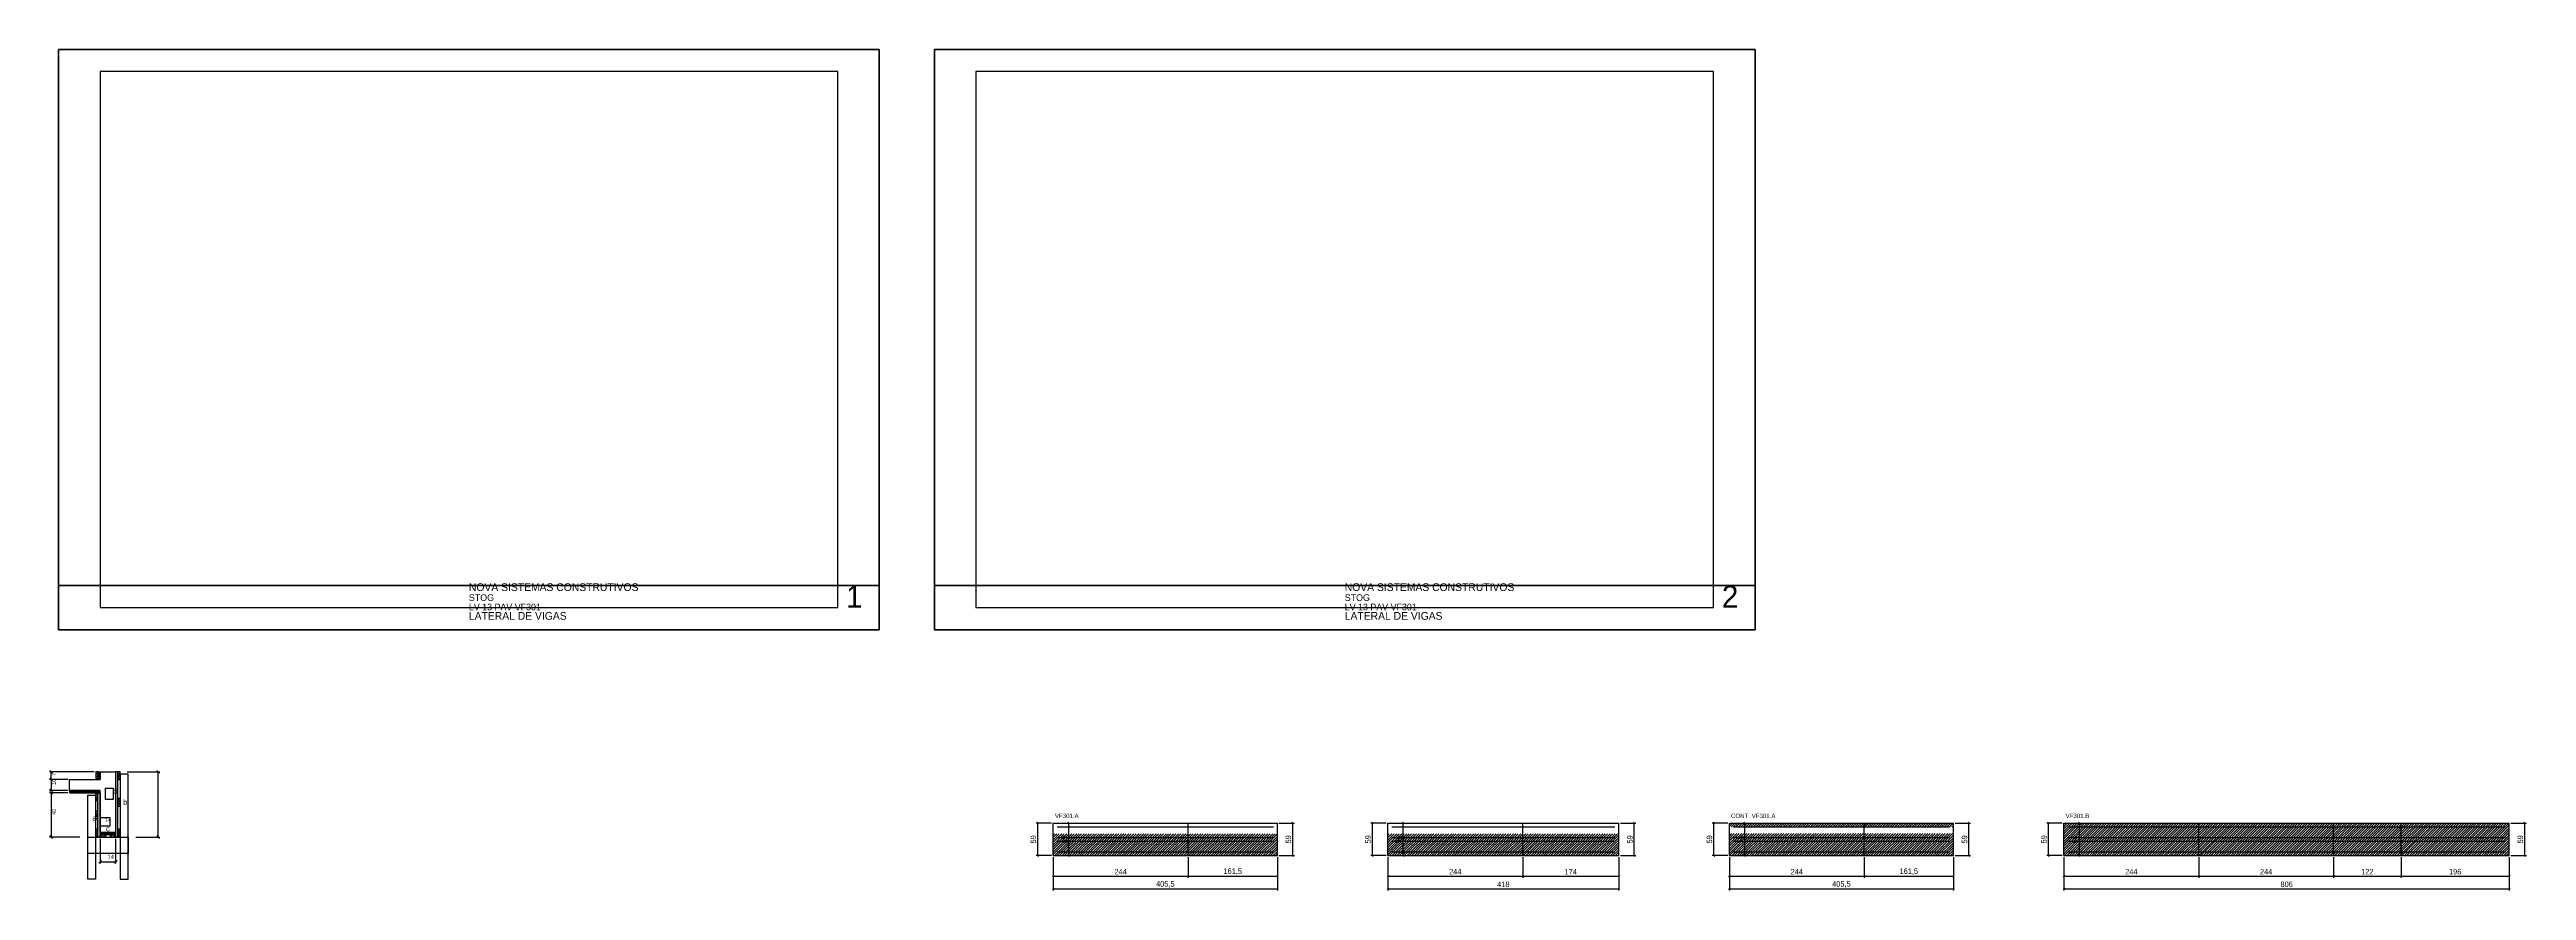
# Model space of a CAD drawing. Extents: x -9000 to 4466, y -272 to 1250.
# Drawn here: x -16 to 4466, y -272 to 1250 of the extents above.
import ezdxf

# ---------------------------------------------------------------- set-up
doc = ezdxf.new("R2010")
doc.units = 0
for name, color, linetype in [('CARIMBO', 255, 'Continuous'), ('CONCRETO', 251, 'Continuous'), ('COTA', 241, 'Continuous'), ('Cota Seção (2x)', 241, 'Continuous'), ('detalhes', 7, 'Continuous'), ('Folhas', 255, 'Continuous'), ('Hachura', 251, 'Continuous'), ('Madeira', 126, 'Continuous'), ('NOMENCLATURA', 7, 'Continuous'), ('Painéis', 200, 'Continuous'), ('Reaproveitamento', 251, 'Continuous'), ('SARR_2.2x7', 40, 'Continuous'), ('SARR_3.5x7', 81, 'Continuous')]:
    doc.layers.add(name, color=color, linetype=linetype)
doc.dimstyles.new('PAINEL', dxfattribs={"dimtxt": 10, "dimasz": 3, "dimexe": 3, "dimexo": 3, "dimgap": 3, "dimtad": 1, "dimblk": 'OBLIQUE', "dimblk1": 'OBLIQUE', "dimcen": 2.5, "dimclrd": 4, "dimclre": 4, "dimclrt": 240, "dimazin": 3, "dimtfac": 1, "dimtmove": 0, "dimatfit": 3})

# ---------------------------------------------------------------- blocks, each defined once
blk = doc.blocks.new('_OBLIQUE')
at = {"color": 0, "linetype": 'BYBLOCK'}
blk.add_line((-0.5, -0.5), (0.5, 0.5), dxfattribs=at)

msp = doc.modelspace()

# ---------------------------------------------------------------- hatches: boundary and pattern name
at = {"layer": 'Hachura'}
h = msp.add_hatch(dxfattribs=at)
h.set_pattern_fill('ANSI31')
h.paths.add_polyline_path([(67.25, -71.25), (71.65, -71.25), (71.65, -57.25), (67.25, -57.25), (67.25, -71.25)])
h = msp.add_hatch(color=7, dxfattribs=at)
h.dxf.hatch_style = 1
h.paths.add_polyline_path([(71.65, -57.25), (75.25, -57.25), (75.25, -71.25), (71.65, -71.25), (71.65, -57.25)])
h = msp.add_hatch(color=7, dxfattribs=at)
h.dxf.hatch_style = 1
h.paths.add_polyline_path([(107.25, -57.25), (103.25, -57.25), (103.25, -175.25), (107.25, -175.25), (107.25, -57.25)])
h = msp.add_hatch(dxfattribs=at)
h.set_pattern_fill('ANSI31')
h.paths.add_polyline_path([(107.25, -71.25), (111.65, -71.25), (111.65, -57.25), (107.25, -57.25), (107.25, -71.25)])
h = msp.add_hatch(color=7, dxfattribs=at)
h.dxf.hatch_style = 1
h.paths.add_polyline_path([(75.25, -95.25), (75.25, -91.25), (19.65, -91.25), (19.65, -95.25), (75.25, -95.25)])
h = msp.add_hatch(dxfattribs=at)
h.set_pattern_fill('ANSI31')
h.paths.add_polyline_path([(66.85, -109.25), (71.25, -109.25), (71.25, -95.25), (66.85, -95.25), (66.85, -109.25)])
h = msp.add_hatch(dxfattribs=at)
h.set_pattern_fill('ANSI31')
h.paths.add_polyline_path([(66.85, -142.25), (71.25, -142.25), (71.25, -128.25), (66.85, -128.25), (66.85, -142.25)])
h = msp.add_hatch(color=7, dxfattribs=at)
h.dxf.hatch_style = 1
h.paths.add_polyline_path([(75.25, -95.25), (71.25, -95.25), (71.25, -175.25), (75.25, -175.25), (75.25, -95.25)])
h = msp.add_hatch(dxfattribs=at)
h.set_pattern_fill('ANSI31')
h.paths.add_polyline_path([(107.25, -119.28), (111.65, -119.28), (111.65, -105.28), (107.25, -105.28), (107.25, -119.28)])
h = msp.add_hatch(dxfattribs=at)
h.set_pattern_fill('ANSI31')
h.paths.add_polyline_path([(66.85, -175.25), (71.25, -175.25), (71.25, -161.25), (66.85, -161.25), (66.85, -175.25)])
h = msp.add_hatch(color=7, dxfattribs=at)
h.dxf.hatch_style = 1
h.paths.add_polyline_path([(103.25, -170.85), (103.25, -167.25), (75.25, -167.25), (75.25, -170.85), (103.25, -170.85)])
h = msp.add_hatch(dxfattribs=at)
h.set_pattern_fill('ANSI31')
h.paths.add_polyline_path([(75.25, -175.25), (75.25, -170.85), (85.25, -170.85), (85.25, -175.25), (75.25, -175.25)])
h = msp.add_hatch(dxfattribs=at)
h.set_pattern_fill('ANSI31')
h.paths.add_polyline_path([(103.25, -175.25), (103.25, -170.85), (93.25, -170.85), (93.25, -175.25), (103.25, -175.25)])
h = msp.add_hatch(dxfattribs=at)
h.set_pattern_fill('ANSI31')
h.paths.add_polyline_path([(107.25, -175.25), (111.65, -175.25), (111.65, -161.25), (107.25, -161.25), (107.25, -175.25)])
at = {"layer": 'Reaproveitamento'}
h = msp.add_hatch(dxfattribs=at)
h.set_pattern_fill('ANSI31')
h.paths.add_polyline_path([(1800, -209), (2044, -209), (2044, -169.2), (1800, -169.2)])
h = msp.add_hatch(dxfattribs=at)
h.set_pattern_fill('ANSI31')
h.paths.add_polyline_path([(2044, -209), (2205.5, -209), (2205.5, -169.2), (2044, -169.2)])
h = msp.add_hatch(dxfattribs=at)
h.set_pattern_fill('ANSI31')
h.paths.add_polyline_path([(2405.5, -209), (2649.5, -209), (2649.5, -169.2), (2405.5, -169.2)])
h = msp.add_hatch(dxfattribs=at)
h.set_pattern_fill('ANSI31')
h.paths.add_polyline_path([(2649.5, -209), (2823.5, -209), (2823.5, -169.2), (2649.5, -169.2)])
h = msp.add_hatch(dxfattribs=at)
h.set_pattern_fill('ANSI31')
h.paths.add_polyline_path([(3023.5, -157), (3267.5, -157), (3267.5, -150), (3023.5, -150)])
h = msp.add_hatch(dxfattribs=at)
h.set_pattern_fill('ANSI31')
h.paths.add_polyline_path([(3023.5, -209), (3267.5, -209), (3267.5, -169), (3023.5, -169)])
h = msp.add_hatch(dxfattribs=at)
h.set_pattern_fill('ANSI31')
h.paths.add_polyline_path([(3267.5, -157), (3429, -157), (3429, -150), (3267.5, -150)])
h = msp.add_hatch(dxfattribs=at)
h.set_pattern_fill('ANSI31')
h.paths.add_polyline_path([(3267.5, -209), (3429, -209), (3429, -169), (3267.5, -169)])
h = msp.add_hatch(dxfattribs=at)
h.set_pattern_fill('ANSI31')
h.paths.add_polyline_path([(3629, -209), (3873, -209), (3873, -150.2), (3629, -150.2)])
h = msp.add_hatch(dxfattribs=at)
h.set_pattern_fill('ANSI31')
h.paths.add_polyline_path([(3873, -209), (4117, -209), (4117, -150.2), (3873, -150.2)])
h = msp.add_hatch(dxfattribs=at)
h.set_pattern_fill('ANSI31')
h.paths.add_polyline_path([(4117, -209), (4239, -209), (4239, -150.2), (4117, -150.2)])
h = msp.add_hatch(dxfattribs=at)
h.set_pattern_fill('ANSI31')
h.paths.add_polyline_path([(4239, -209), (4435, -209), (4435, -150.2), (4239, -150.2)])

# ---------------------------------------------------------------- linework, layer by layer
at = {"layer": 'CARIMBO', "lineweight": 35}
for p, q in [((0, 280), (1485, 280)), ((1585, 280), (3070, 280))]:
    msp.add_line(p, q, dxfattribs=at)
at = {"layer": 'CONCRETO', "color": 251}
msp.add_lwpolyline([(19.65, -91.25), (19.65, -71.25), (75.25, -71.25), (75.25, -57.25), (103.25, -57.25), (103.25, -167.25), (75.25, -167.25), (75.25, -91.25)], close=True, dxfattribs=at)
at = {"layer": 'COTA', "color": 4}
for p, q in [((64.25, -57.25), (-16.407, -57.25)), ((16.65, -71.25), (-16.407, -71.25)), ((16.65, -71.25), (-16.407, -71.25)), ((-13.407, -71.25), (-13.407, -57.25)), ((-13.407, -71.25), (-13.407, -91.25)), ((124.25, -57.25), (183.122, -57.25)), ((180.122, -175.25), (180.122, -57.25)), ((16.65, -91.25), (-16.407, -91.25)), ((16.65, -95.25), (-16.407, -95.25)), ((-13.407, -95.25), (-13.407, -175.25)), ((38.65, -175.25), (-16.407, -175.25)), ((75.25, -178.25), (75.25, -222.977)), ((103.25, -178.25), (103.25, -222.977)), ((139.85, -175.25), (183.122, -175.25)), ((75.25, -219.977), (103.25, -219.977))]:
    msp.add_line(p, q, dxfattribs=at)
at = {"layer": 'COTA'}
for points in [[(-10.907, -59.75), (-15.907, -54.75)], [(-10.907, -73.75), (-15.907, -68.75)], [(-15.907, -68.75), (-10.907, -73.75)], [(-15.907, -88.75), (-10.907, -93.75)], [(182.622, -59.75), (177.622, -54.75)], [(-10.907, -97.75), (-15.907, -92.75)], [(-15.907, -172.75), (-10.907, -177.75)], [(177.622, -172.75), (182.622, -177.75)], [(77.75, -217.477), (72.75, -222.477)], [(100.75, -222.477), (105.75, -217.477)]]:
    msp.add_lwpolyline(points, dxfattribs=at)
at = {"layer": 'Cota Seção (2x)', "color": 180}
for p, q in [((99.25, -87.583), (84.25, -87.583)), ((84.25, -87.583), (84.25, -106.917)), ((99.25, -106.917), (99.25, -87.583)), ((84.25, -106.917), (99.25, -106.917)), ((93.583, -140.25), (74.917, -140.25)), ((74.917, -140.25), (74.917, -155.25)), ((74.917, -155.25), (93.583, -155.25)), ((93.583, -155.25), (93.583, -140.25))]:
    msp.add_line(p, q, dxfattribs=at)
at = {"layer": 'Folhas', "lineweight": 50}
for points in [[(0, 200), (1485, 200), (1485, 1250), (0, 1250)], [(1585, 200), (3070, 200), (3070, 1250), (1585, 1250)]]:
    msp.add_lwpolyline(points, close=True, dxfattribs=at)
at = {"layer": 'Folhas', "lineweight": 25}
for points in [[(75, 240), (1410, 240), (1410, 1210), (75, 1210)], [(1660, 240), (2995, 240), (2995, 1210), (1660, 1210)]]:
    msp.add_lwpolyline(points, close=True, dxfattribs=at)
at = {"layer": 'Madeira', "color": 126}
for points in [[(67.25, -71.25), (71.65, -71.25), (71.65, -57.25), (67.25, -57.25)], [(107.25, -71.25), (111.65, -71.25), (111.65, -57.25), (107.25, -57.25)], [(66.85, -109.25), (71.25, -109.25), (71.25, -95.25), (66.85, -95.25)], [(66.85, -142.25), (71.25, -142.25), (71.25, -128.25), (66.85, -128.25)], [(107.25, -119.28), (111.65, -119.28), (111.65, -105.28), (107.25, -105.28)], [(66.85, -175.25), (71.25, -175.25), (71.25, -161.25), (66.85, -161.25)], [(75.25, -175.25), (75.25, -170.85), (85.25, -170.85), (85.25, -175.25)], [(103.25, -175.25), (103.25, -170.85), (93.25, -170.85), (93.25, -175.25)], [(107.25, -175.25), (111.65, -175.25), (111.65, -161.25), (107.25, -161.25)]]:
    msp.add_lwpolyline(points, close=True, dxfattribs=at)
at = {"layer": 'Painéis'}
for p, q in [((1800, -150), (2044, -150)), ((1800, -209), (1800, -150)), ((2044, -209), (2044, -150)), ((2044, -209), (2044, -150)), ((2044, -150), (2205.5, -150)), ((2044, -209), (2044, -150)), ((2205.5, -209), (2205.5, -150)), ((2405.5, -150), (2649.5, -150)), ((2405.5, -209), (2405.5, -150)), ((2649.5, -209), (2649.5, -150)), ((2649.5, -209), (2649.5, -150)), ((2649.5, -150), (2823.5, -150)), ((2649.5, -209), (2649.5, -150)), ((2823.5, -209), (2823.5, -150)), ((3023.5, -150), (3267.5, -150)), ((3023.5, -209), (3023.5, -150)), ((3267.5, -209), (3267.5, -150)), ((3267.5, -209), (3267.5, -150)), ((3267.5, -150), (3429, -150)), ((3267.5, -209), (3267.5, -150)), ((3429, -209), (3429, -150)), ((3629, -150), (3873, -150)), ((3629, -209), (3629, -150)), ((3873, -209), (3873, -150)), ((3873, -209), (3873, -150)), ((3873, -150), (4117, -150)), ((3873, -209), (3873, -150)), ((4117, -209), (4117, -150)), ((4117, -209), (4117, -150)), ((4117, -150), (4239, -150)), ((4117, -209), (4117, -150)), ((4239, -209), (4239, -150)), ((4239, -209), (4239, -150)), ((4239, -150), (4435, -150)), ((4239, -209), (4239, -150)), ((4435, -209), (4435, -150)), ((1800, -209), (2044, -209)), ((2044, -209), (2205.5, -209)), ((2405.5, -209), (2649.5, -209)), ((2649.5, -209), (2823.5, -209)), ((3023.5, -209), (3267.5, -209)), ((3267.5, -209), (3429, -209)), ((3629, -209), (3873, -209)), ((3873, -209), (4117, -209)), ((4117, -209), (4239, -209)), ((4239, -209), (4435, -209))]:
    msp.add_line(p, q, dxfattribs=at)
at = {"layer": 'Painéis', "color": 200}
for points in [[(71.65, -57.25), (75.25, -57.25), (75.25, -71.25), (71.65, -71.25)], [(107.25, -57.25), (103.25, -57.25), (103.25, -175.25), (107.25, -175.25)], [(75.25, -95.25), (75.25, -91.25), (19.65, -91.25), (19.65, -95.25)], [(71.25, -95.25), (75.25, -95.25), (75.25, -175.25), (71.25, -175.25)], [(103.25, -170.85), (103.25, -167.25), (75.25, -167.25), (75.25, -170.85)]]:
    msp.add_lwpolyline(points, close=True, dxfattribs=at)
at = {"layer": 'SARR_2.2x7'}
for points in [[(1807, -157), (2044, -157)], [(1807, -157), (2044, -157)], [(1807, -176), (2044, -176)], [(1807, -176), (2044, -176)], [(2044, -157), (2198.5, -157)], [(2044, -157), (2198.5, -157)], [(2044, -176), (2198.5, -176)], [(2044, -176), (2198.5, -176)], [(2412.5, -157), (2649.5, -157)], [(2412.5, -157), (2649.5, -157)], [(2412.5, -176), (2649.5, -176)], [(2412.5, -176), (2649.5, -176)], [(2649.5, -157), (2816.5, -157)], [(2649.5, -157), (2816.5, -157)], [(2649.5, -176), (2816.5, -176)], [(2649.5, -176), (2816.5, -176)], [(3030.5, -157), (3267.5, -157)], [(3030.5, -157), (3267.5, -157)], [(3030.5, -176), (3267.5, -176)], [(3030.5, -176), (3267.5, -176)], [(3267.5, -157), (3422, -157)], [(3267.5, -157), (3422, -157)], [(3267.5, -176), (3422, -176)], [(3267.5, -176), (3422, -176)], [(3636, -157), (3873, -157)], [(3636, -157), (3873, -157)], [(3636, -176), (3873, -176)], [(3636, -176), (3873, -176)], [(3873, -157), (4117, -157)], [(3873, -157), (4117, -157)], [(3873, -176), (4117, -176)], [(3873, -176), (4117, -176)], [(4117, -157), (4239, -157)], [(4117, -157), (4239, -157)], [(4117, -176), (4239, -176)], [(4117, -176), (4239, -176)], [(4239, -157), (4428, -157)], [(4239, -157), (4428, -157)], [(4239, -176), (4428, -176)], [(4239, -176), (4428, -176)], [(1807, -183), (2044, -183)], [(1807, -183), (2044, -183)], [(1807, -202), (2044, -202)], [(1807, -202), (2044, -202)], [(2044, -183), (2198.5, -183)], [(2044, -183), (2198.5, -183)], [(2044, -202), (2198.5, -202)], [(2044, -202), (2198.5, -202)], [(2412.5, -183), (2649.5, -183)], [(2412.5, -183), (2649.5, -183)], [(2412.5, -202), (2649.5, -202)], [(2412.5, -202), (2649.5, -202)], [(2649.5, -183), (2816.5, -183)], [(2649.5, -183), (2816.5, -183)], [(2649.5, -202), (2816.5, -202)], [(2649.5, -202), (2816.5, -202)], [(3030.5, -183), (3267.5, -183)], [(3030.5, -183), (3267.5, -183)], [(3030.5, -202), (3267.5, -202)], [(3030.5, -202), (3267.5, -202)], [(3267.5, -183), (3422, -183)], [(3267.5, -183), (3422, -183)], [(3267.5, -202), (3422, -202)], [(3267.5, -202), (3422, -202)], [(3636, -183), (3873, -183)], [(3636, -183), (3873, -183)], [(3636, -202), (3873, -202)], [(3636, -202), (3873, -202)], [(3873, -183), (4117, -183)], [(3873, -183), (4117, -183)], [(3873, -202), (4117, -202)], [(3873, -202), (4117, -202)], [(4117, -183), (4239, -183)], [(4117, -183), (4239, -183)], [(4117, -202), (4239, -202)], [(4117, -202), (4239, -202)], [(4239, -183), (4428, -183)], [(4239, -183), (4428, -183)], [(4239, -202), (4428, -202)], [(4239, -202), (4428, -202)]]:
    msp.add_lwpolyline(points, dxfattribs=at)
at = {"layer": 'SARR_3.5x7', "color": 81}
for points in [[(125.65, -61.65), (111.65, -61.65), (111.65, -251.728), (125.65, -251.728)], [(52.85, -99.65), (66.85, -99.65), (66.85, -251.728), (52.85, -251.728)], [(52.85, -175.25), (125.65, -175.25), (125.65, -205.308), (52.85, -205.308)]]:
    msp.add_lwpolyline(points, close=True, dxfattribs=at)

# ---------------------------------------------------------------- texts
at = {"layer": 'CARIMBO'}
for s, height, p in [('NOVA SISTEMAS CONSTRUTIVOS', 14, (742.5, 270)), ('1', 40, (1425, 240)), ('NOVA SISTEMAS CONSTRUTIVOS', 14, (2327.5, 270)), ('2', 40, (3010, 240)), ('STOG', 12, (742.5, 252)), ('LV 13 PAV VF301', 12, (742.5, 235)), ('LATERAL DE VIGAS', 14, (742.5, 218)), ('STOG', 12, (2327.5, 252)), ('LV 13 PAV VF301', 12, (2327.5, 235)), ('LATERAL DE VIGAS', 14, (2327.5, 218))]:
    msp.add_text(s, height=height, dxfattribs=at).set_placement(p)
at = {"layer": 'COTA', "color": 1}
for s, p in [('10', (-4.907, -81.25)), ('7', (-4.907, -64.25)), ('40', (-4.907, -135.25))]:
    msp.add_text(s, height=7, rotation=90, dxfattribs=at).set_placement(p)
msp.add_text('14', height=7, dxfattribs=at).set_placement((89.25, -214.477))
at = {"layer": 'Cota Seção (2x)', "color": 1}
msp.add_text('55', height=7, rotation=90, dxfattribs=at).set_placement((105.75, -97.25))
msp.add_text('14', height=7, dxfattribs=at).set_placement((84.25, -147.75))
at = {"layer": 'detalhes', "color": 4}
for s, p in [('b', (116.946, -117.027)), ('a', (60.995, -145.566)), ('c', (85.85, -165.014))]:
    msp.add_text(s, height=9.6, dxfattribs=at).set_placement(p)
at = {"layer": 'NOMENCLATURA'}
for s, p in [('VF301.A', (1803, -141)), ('CONT. VF301.A', (3026.5, -141)), ('VF301.B', (3632, -141))]:
    msp.add_text(s, height=8, dxfattribs=at).set_placement(p)

# ---------------------------------------------------------------- dimensions: what is measured, and where the dimension line sits
at = {"layer": 'COTA'}
for base, p1, p2 in [((1772, -209), (1800, -209), (1800, -150)), ((1828, -209), (1800, -209), (1800, -150)), ((2233.5, -209), (2205.5, -209), (2205.5, -150)), ((2233.5, -209), (2205.5, -209), (2205.5, -150)), ((2377.5, -209), (2405.5, -209), (2405.5, -150)), ((2433.5, -209), (2405.5, -209), (2405.5, -150)), ((2851.5, -209), (2823.5, -209), (2823.5, -150)), ((2851.5, -209), (2823.5, -209), (2823.5, -150)), ((2995.5, -209), (3023.5, -209), (3023.5, -150)), ((3051.5, -209), (3023.5, -209), (3023.5, -150)), ((3457, -209), (3429, -209), (3429, -150)), ((3457, -209), (3429, -209), (3429, -150)), ((3601, -209), (3629, -209), (3629, -150)), ((3657, -209), (3629, -209), (3629, -150)), ((4463, -209), (4435, -209), (4435, -150)), ((4463, -209), (4435, -209), (4435, -150))]:
    msp.add_linear_dim(base=base, p1=p1, p2=p2, angle=90, dimstyle='PAINEL', dxfattribs=at).render()
for base, p1, p2 in [((1800, -246), (1800, -209), (2044, -209)), ((1800, -269), (1800, -209), (2205.5, -209)), ((2044, -246), (2044, -209), (2205.5, -209)), ((2405.5, -246), (2405.5, -209), (2649.5, -209)), ((2405.5, -269), (2405.5, -209), (2823.5, -209)), ((2649.5, -246), (2649.5, -209), (2823.5, -209)), ((3023.5, -246), (3023.5, -209), (3267.5, -209)), ((3023.5, -269), (3023.5, -209), (3429, -209)), ((3267.5, -246), (3267.5, -209), (3429, -209)), ((3629, -246), (3629, -209), (3873, -209)), ((3629, -269), (3629, -209), (4435, -209)), ((3873, -246), (3873, -209), (4117, -209)), ((4117, -246), (4117, -209), (4239, -209)), ((4239, -246), (4239, -209), (4435, -209))]:
    msp.add_linear_dim(base=base, p1=p1, p2=p2, dimstyle='PAINEL', dxfattribs=at).render()

doc.saveas('drawing.dxf')
